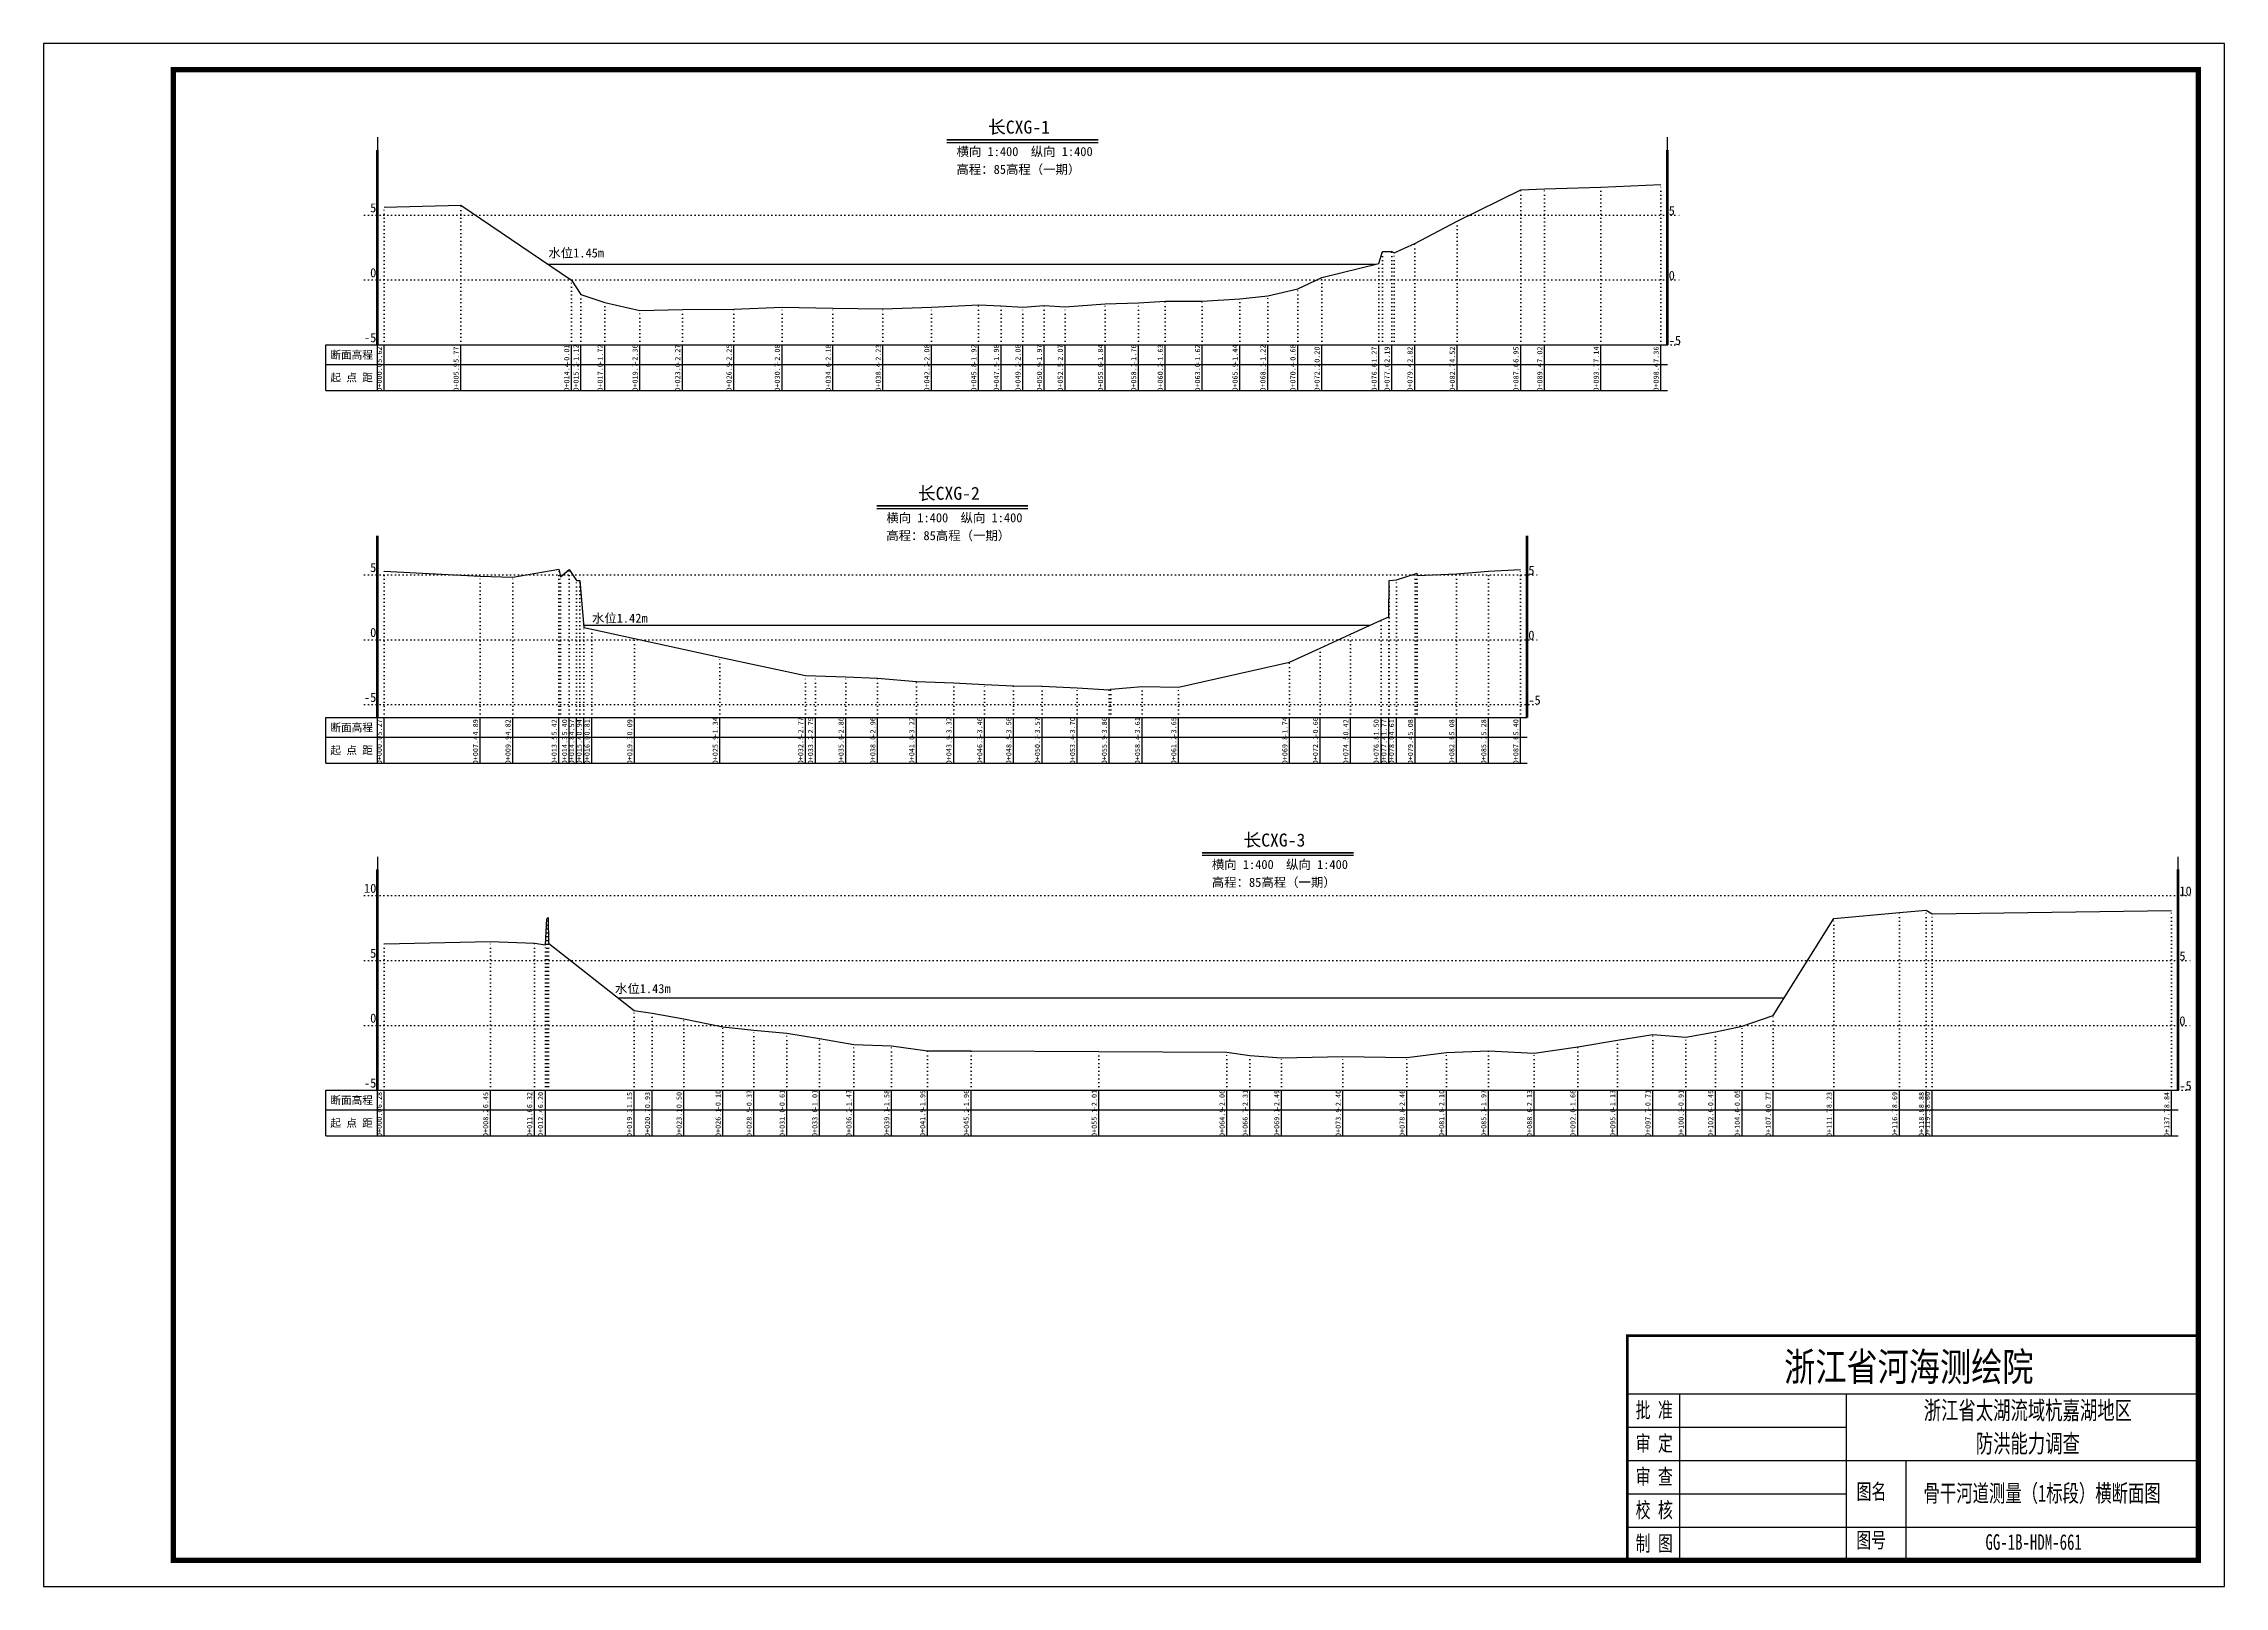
# Model space of a CAD drawing. Header units: millimetres. Extents: x 519117 to 521788, y 3371934 to 3372232.
# Drawn here: x 519116.5 to 519536.5, y 3371934.1 to 3372231.1 of the extents above; entities that cross this region are included whole.
import ezdxf
from ezdxf.enums import TextEntityAlignment as Align

# ---------------------------------------------------------------- set-up
doc = ezdxf.new("R2010")
doc.units = ezdxf.units.MM
doc.header["$LTSCALE"] = 0.4
doc.header["$MEASUREMENT"] = 0
doc.linetypes.add('X4', pattern=[1.6, 0, -1.6])
for name, color, linetype in [('DMX', 1, 'Continuous'), ('TEXT', 7, 'Continuous'), ('zdm1', 5, 'Continuous'), ('ZDMT5', 3, 'Continuous'), ('图层1', 4, 'Continuous'), ('图框', 7, 'Continuous'), ('断面名称', 5, 'Continuous'), ('比例尺', 3, 'Continuous')]:
    doc.layers.add(name, color=color, linetype=linetype)
doc.styles.add('HDM', font='仿宋_GB2312.ttf')
doc.styles.add('tk2', font='SimSun.ttf', dxfattribs={"width": 0.8})

msp = doc.modelspace()

# ---------------------------------------------------------------- linework, layer by layer
at = {"lineweight": 100, "const_width": 0.5}
msp.add_lwpolyline([(519531.53, 3371982.35), (519421.53, 3371982.35), (519421.53, 3371939.06), (519531.53, 3371939.06), (519531.53, 3371982.35)], dxfattribs=at)
at = {"layer": 'DMX', "linetype": 'Continuous', "flags": 128}
for points in [[(519182.11, 3372199.61), (519196.91, 3372199.99), (519218.21, 3372185.54), (519219.98, 3372182.76), (519224.63, 3372181.26), (519231.36, 3372179.66), (519239.56, 3372179.89), (519249.46, 3372179.94), (519258.76, 3372180.36), (519268.56, 3372180.11), (519278.18, 3372179.99), (519287.56, 3372180.36), (519296.61, 3372180.76), (519300.93, 3372180.61), (519305.11, 3372180.36), (519309.23, 3372180.64), (519313.26, 3372180.39), (519320.98, 3372180.96), (519327.38, 3372181.16), (519332.51, 3372181.49), (519339.68, 3372181.51), (519346.91, 3372181.96), (519352.28, 3372182.51), (519358.06, 3372183.86), (519362.71, 3372186.06), (519373.71, 3372188.74), (519374.38, 3372191.04), (519376.18, 3372191.04), (519376.61, 3372190.81), (519380.61, 3372192.61), (519388.76, 3372196.86), (519401.01, 3372202.94), (519405.61, 3372203.11), (519416.46, 3372203.41), (519428.01, 3372203.96)], [(519182.11, 3372129.49), (519200.63, 3372128.54), (519206.88, 3372128.36), (519215.78, 3372129.86), (519216.06, 3372128.39), (519217.78, 3372129.81), (519219.13, 3372127.74), (519219.83, 3372127.71), (519220.58, 3372118.66), (519222.11, 3372118.34), (519230.33, 3372116.54), (519246.78, 3372112.96), (519263.26, 3372109.39), (519265.16, 3372109.34), (519271.03, 3372109.16), (519277.16, 3372108.91), (519284.66, 3372108.26), (519291.81, 3372108.01), (519297.73, 3372107.66), (519303.33, 3372107.41), (519308.83, 3372107.39), (519315.61, 3372107.06), (519321.73, 3372106.66), (519322.06, 3372106.79), (519328.11, 3372107.29), (519335.11, 3372107.19), (519356.51, 3372111.96), (519362.38, 3372114.66), (519368.26, 3372117.36), (519374.11, 3372120.06), (519375.58, 3372120.74), (519375.66, 3372127.71), (519377.06, 3372127.84), (519380.68, 3372129.01), (519380.98, 3372129.11), (519381.08, 3372128.66), (519388.66, 3372129.01), (519394.81, 3372129.51), (519400.98, 3372129.81)], [(519182.11, 3372057.76), (519202.58, 3372058.19), (519211.06, 3372057.86), (519213.16, 3372057.56), (519213.43, 3372062.59), (519213.71, 3372062.86), (519213.76, 3372057.86), (519230.28, 3372044.94), (519233.73, 3372044.39), (519239.83, 3372043.31), (519247.36, 3372041.81), (519253.33, 3372041.14), (519259.68, 3372040.54), (519265.98, 3372039.54), (519272.56, 3372038.39), (519279.83, 3372038.11), (519286.76, 3372037.19), (519295.16, 3372037.16), (519319.78, 3372037.04), (519344.41, 3372036.91), (519348.86, 3372036.29), (519354.93, 3372035.84), (519366.78, 3372036.06), (519379.08, 3372035.91), (519386.71, 3372036.81), (519394.81, 3372037.14), (519403.63, 3372036.74), (519411.98, 3372037.91), (519419.66, 3372039.24), (519426.43, 3372040.29), (519432.81, 3372039.79), (519438.51, 3372040.84), (519443.63, 3372041.94), (519449.61, 3372043.99), (519461.33, 3372062.64), (519473.96, 3372063.79), (519479.08, 3372064.26), (519480.28, 3372063.56), (519526.36, 3372064.16)]]:
    msp.add_lwpolyline(points, dxfattribs=at)
at = {"layer": 'TEXT', "color": 0}
for p, q in [((519421.53, 3371971.15, 0), (519531.53, 3371971.15, 0)), ((519431.62, 3371971.15, 0), (519431.62, 3371945.48, 0)), ((519463.7, 3371971.15, 0), (519463.7, 3371945.48, 0)), ((519421.53, 3371964.73, 0), (519463.7, 3371964.73, 0)), ((519421.53, 3371958.31, 0), (519463.7, 3371958.31, 0)), ((519463.7, 3371958.31, 0), (519531.53, 3371958.31, 0)), ((519475.18, 3371958.31, 0), (519475.18, 3371939.06, 0)), ((519421.53, 3371951.9, 0), (519463.7, 3371951.9, 0)), ((519421.53, 3371945.48, 0), (519531.53, 3371945.48, 0)), ((519431.62, 3371945.48, 0), (519431.62, 3371939.06, 0)), ((519463.7, 3371945.48, 0), (519463.7, 3371939.06, 0))]:
    msp.add_line(p, q, dxfattribs=at)
at = {"layer": 'zdm1', "linetype": 'Continuous'}
for p, q in [((519180.73, 3372173.06), (519180.73, 3372210.56)), ((519180.98, 3372173.06), (519180.98, 3372210.56)), ((519429.13, 3372173.06), (519429.13, 3372210.56)), ((519429.38, 3372173.06), (519429.38, 3372210.56)), ((519170.86, 3372164.31), (519170.86, 3372173.06)), ((519170.86, 3372173.06), (519182.11, 3372173.06)), ((519180.86, 3372164.31), (519180.86, 3372173.06)), ((519182.11, 3372173.06), (519429.26, 3372173.06)), ((519170.86, 3372169.31), (519429.26, 3372169.31)), ((519170.86, 3372164.31), (519429.26, 3372164.31)), ((519180.73, 3372101.31), (519180.73, 3372136.31)), ((519180.98, 3372101.31), (519180.98, 3372136.31)), ((519402.11, 3372101.31), (519402.11, 3372136.31)), ((519402.36, 3372101.31), (519402.36, 3372136.31)), ((519170.86, 3372092.56), (519170.86, 3372101.31)), ((519170.86, 3372101.31), (519182.11, 3372101.31)), ((519180.86, 3372092.56), (519180.86, 3372101.31)), ((519182.11, 3372101.31), (519402.23, 3372101.31)), ((519170.86, 3372097.56), (519402.23, 3372097.56)), ((519170.86, 3372092.56), (519402.23, 3372092.56)), ((519180.73, 3372029.56), (519180.73, 3372072.06)), ((519180.98, 3372029.56), (519180.98, 3372072.06)), ((519527.48, 3372029.56), (519527.48, 3372072.06)), ((519527.73, 3372029.56), (519527.73, 3372072.06)), ((519170.86, 3372020.81), (519170.86, 3372029.56)), ((519170.86, 3372029.56), (519182.11, 3372029.56)), ((519180.86, 3372020.81), (519180.86, 3372029.56)), ((519182.11, 3372029.56), (519527.61, 3372029.56)), ((519170.86, 3372025.81), (519527.61, 3372025.81)), ((519170.86, 3372020.81), (519527.61, 3372020.81))]:
    msp.add_line(p, q, dxfattribs=at)
at = {"layer": 'zdm1', "linetype": 'X4'}
for p, q in [((519178.36, 3372198.06), (519431.76, 3372198.06)), ((519178.36, 3372185.56), (519431.76, 3372185.56)), ((519178.36, 3372173.06), (519431.76, 3372173.06)), ((519178.36, 3372128.81), (519404.73, 3372128.81)), ((519178.36, 3372116.31), (519404.73, 3372116.31)), ((519178.36, 3372103.81), (519404.73, 3372103.81)), ((519178.36, 3372067.06), (519530.11, 3372067.06)), ((519178.36, 3372054.56), (519530.11, 3372054.56)), ((519178.36, 3372042.06), (519530.11, 3372042.06)), ((519178.36, 3372029.56), (519530.11, 3372029.56))]:
    msp.add_line(p, q, dxfattribs=at)
at = {"layer": 'zdm1', "linetype": 'Continuous', "flags": 128}
for points in [[(519180.86, 3372210.56, 0.25, 0.25, 0), (519180.86, 3372213.06, 0.25, 0.25, 0)], [(519429.26, 3372210.56, 0.25, 0.25, 0), (519429.26, 3372213.06, 0.25, 0.25, 0)], [(519180.86, 3372205.56, 0.25, 0.25, 0), (519180.86, 3372208.06, 0.25, 0.25, 0)], [(519429.26, 3372205.56, 0.25, 0.25, 0), (519429.26, 3372208.06, 0.25, 0.25, 0)], [(519180.86, 3372200.56, 0.25, 0.25, 0), (519180.86, 3372203.06, 0.25, 0.25, 0)], [(519429.26, 3372200.56, 0.25, 0.25, 0), (519429.26, 3372203.06, 0.25, 0.25, 0)], [(519180.86, 3372195.56, 0.25, 0.25, 0), (519180.86, 3372198.06, 0.25, 0.25, 0)], [(519429.26, 3372195.56, 0.25, 0.25, 0), (519429.26, 3372198.06, 0.25, 0.25, 0)], [(519180.86, 3372190.56, 0.25, 0.25, 0), (519180.86, 3372193.06, 0.25, 0.25, 0)], [(519429.26, 3372190.56, 0.25, 0.25, 0), (519429.26, 3372193.06, 0.25, 0.25, 0)], [(519180.86, 3372185.56, 0.25, 0.25, 0), (519180.86, 3372188.06, 0.25, 0.25, 0)], [(519429.26, 3372185.56, 0.25, 0.25, 0), (519429.26, 3372188.06, 0.25, 0.25, 0)], [(519180.86, 3372180.56, 0.25, 0.25, 0), (519180.86, 3372183.06, 0.25, 0.25, 0)], [(519429.26, 3372180.56, 0.25, 0.25, 0), (519429.26, 3372183.06, 0.25, 0.25, 0)], [(519180.86, 3372175.56, 0.25, 0.25, 0), (519180.86, 3372178.06, 0.25, 0.25, 0)], [(519429.26, 3372175.56, 0.25, 0.25, 0), (519429.26, 3372178.06, 0.25, 0.25, 0)], [(519180.86, 3372133.81, 0.25, 0.25, 0), (519180.86, 3372136.31, 0.25, 0.25, 0)], [(519402.23, 3372133.81, 0.25, 0.25, 0), (519402.23, 3372136.31, 0.25, 0.25, 0)], [(519180.86, 3372128.81, 0.25, 0.25, 0), (519180.86, 3372131.31, 0.25, 0.25, 0)], [(519402.23, 3372128.81, 0.25, 0.25, 0), (519402.23, 3372131.31, 0.25, 0.25, 0)], [(519180.86, 3372123.81, 0.25, 0.25, 0), (519180.86, 3372126.31, 0.25, 0.25, 0)], [(519402.23, 3372123.81, 0.25, 0.25, 0), (519402.23, 3372126.31, 0.25, 0.25, 0)], [(519180.86, 3372118.81, 0.25, 0.25, 0), (519180.86, 3372121.31, 0.25, 0.25, 0)], [(519402.23, 3372118.81, 0.25, 0.25, 0), (519402.23, 3372121.31, 0.25, 0.25, 0)], [(519180.86, 3372113.81, 0.25, 0.25, 0), (519180.86, 3372116.31, 0.25, 0.25, 0)], [(519402.23, 3372113.81, 0.25, 0.25, 0), (519402.23, 3372116.31, 0.25, 0.25, 0)], [(519180.86, 3372108.81, 0.25, 0.25, 0), (519180.86, 3372111.31, 0.25, 0.25, 0)], [(519402.23, 3372108.81, 0.25, 0.25, 0), (519402.23, 3372111.31, 0.25, 0.25, 0)], [(519180.86, 3372103.81, 0.25, 0.25, 0), (519180.86, 3372106.31, 0.25, 0.25, 0)], [(519402.23, 3372103.81, 0.25, 0.25, 0), (519402.23, 3372106.31, 0.25, 0.25, 0)], [(519180.86, 3372072.06, 0.25, 0.25, 0), (519180.86, 3372074.56, 0.25, 0.25, 0)], [(519527.61, 3372072.06, 0.25, 0.25, 0), (519527.61, 3372074.56, 0.25, 0.25, 0)], [(519180.86, 3372067.06, 0.25, 0.25, 0), (519180.86, 3372069.56, 0.25, 0.25, 0)], [(519527.61, 3372067.06, 0.25, 0.25, 0), (519527.61, 3372069.56, 0.25, 0.25, 0)], [(519180.86, 3372062.06, 0.25, 0.25, 0), (519180.86, 3372064.56, 0.25, 0.25, 0)], [(519527.61, 3372062.06, 0.25, 0.25, 0), (519527.61, 3372064.56, 0.25, 0.25, 0)], [(519180.86, 3372057.06, 0.25, 0.25, 0), (519180.86, 3372059.56, 0.25, 0.25, 0)], [(519527.61, 3372057.06, 0.25, 0.25, 0), (519527.61, 3372059.56, 0.25, 0.25, 0)], [(519180.86, 3372052.06, 0.25, 0.25, 0), (519180.86, 3372054.56, 0.25, 0.25, 0)], [(519527.61, 3372052.06, 0.25, 0.25, 0), (519527.61, 3372054.56, 0.25, 0.25, 0)], [(519180.86, 3372047.06, 0.25, 0.25, 0), (519180.86, 3372049.56, 0.25, 0.25, 0)], [(519527.61, 3372047.06, 0.25, 0.25, 0), (519527.61, 3372049.56, 0.25, 0.25, 0)], [(519180.86, 3372042.06, 0.25, 0.25, 0), (519180.86, 3372044.56, 0.25, 0.25, 0)], [(519527.61, 3372042.06, 0.25, 0.25, 0), (519527.61, 3372044.56, 0.25, 0.25, 0)], [(519180.86, 3372037.06, 0.25, 0.25, 0), (519180.86, 3372039.56, 0.25, 0.25, 0)], [(519527.61, 3372037.06, 0.25, 0.25, 0), (519527.61, 3372039.56, 0.25, 0.25, 0)], [(519180.86, 3372032.06, 0.25, 0.25, 0), (519180.86, 3372034.56, 0.25, 0.25, 0)], [(519527.61, 3372032.06, 0.25, 0.25, 0), (519527.61, 3372034.56, 0.25, 0.25, 0)]]:
    msp.add_lwpolyline(points, format="xyseb", dxfattribs=at)
at = {"layer": 'ZDMT5', "linetype": 'X4'}
for p, q in [((519401.01, 3372173.06), (519401.01, 3372202.94)), ((519405.61, 3372173.06), (519405.61, 3372203.11)), ((519416.46, 3372173.06), (519416.46, 3372203.41)), ((519428.01, 3372173.06), (519428.01, 3372203.96)), ((519182.11, 3372173.06), (519182.11, 3372199.61)), ((519196.91, 3372173.06), (519196.91, 3372199.99)), ((519388.76, 3372173.06), (519388.76, 3372196.86)), ((519380.61, 3372173.06), (519380.61, 3372192.61)), ((519373.71, 3372173.06), (519373.71, 3372188.74)), ((519374.38, 3372173.06), (519374.38, 3372191.04)), ((519376.18, 3372173.06), (519376.18, 3372191.04)), ((519376.61, 3372173.06), (519376.61, 3372190.81)), ((519218.21, 3372173.06), (519218.21, 3372185.54)), ((519362.71, 3372173.06), (519362.71, 3372186.06)), ((519219.98, 3372173.06), (519219.98, 3372182.76)), ((519224.63, 3372173.06), (519224.63, 3372181.26)), ((519258.76, 3372173.06), (519258.76, 3372180.36)), ((519268.56, 3372173.06), (519268.56, 3372180.11)), ((519287.56, 3372173.06), (519287.56, 3372180.36)), ((519296.61, 3372173.06), (519296.61, 3372180.76)), ((519300.93, 3372173.06), (519300.93, 3372180.61)), ((519305.11, 3372173.06), (519305.11, 3372180.36)), ((519309.23, 3372173.06), (519309.23, 3372180.64)), ((519313.26, 3372173.06), (519313.26, 3372180.39)), ((519320.98, 3372173.06), (519320.98, 3372180.96)), ((519327.38, 3372173.06), (519327.38, 3372181.16)), ((519332.51, 3372173.06), (519332.51, 3372181.49)), ((519339.68, 3372173.06), (519339.68, 3372181.51)), ((519346.91, 3372173.06), (519346.91, 3372181.96)), ((519352.28, 3372173.06), (519352.28, 3372182.51)), ((519358.06, 3372173.06), (519358.06, 3372183.86)), ((519231.36, 3372173.06), (519231.36, 3372179.66)), ((519239.56, 3372173.06), (519239.56, 3372179.89)), ((519249.46, 3372173.06), (519249.46, 3372179.94)), ((519278.18, 3372173.06), (519278.18, 3372179.99)), ((519215.78, 3372101.31), (519215.78, 3372129.86)), ((519217.78, 3372101.31), (519217.78, 3372129.81)), ((519400.98, 3372101.31), (519400.98, 3372129.81)), ((519182.11, 3372101.31), (519182.11, 3372129.49)), ((519200.63, 3372101.31), (519200.63, 3372128.54)), ((519206.88, 3372101.31), (519206.88, 3372128.36)), ((519216.06, 3372101.31), (519216.06, 3372128.39)), ((519219.13, 3372101.31), (519219.13, 3372127.74)), ((519219.83, 3372101.31), (519219.83, 3372127.71)), ((519375.66, 3372101.31), (519375.66, 3372127.71)), ((519377.06, 3372101.31), (519377.06, 3372127.84)), ((519380.68, 3372101.31), (519380.68, 3372129.01)), ((519380.98, 3372101.31), (519380.98, 3372129.11)), ((519381.08, 3372101.31), (519381.08, 3372128.66)), ((519388.66, 3372101.31), (519388.66, 3372129.01)), ((519394.81, 3372101.31), (519394.81, 3372129.51)), ((519220.58, 3372101.31), (519220.58, 3372118.66)), ((519222.11, 3372101.31), (519222.11, 3372118.34)), ((519368.26, 3372101.31), (519368.26, 3372117.36)), ((519374.11, 3372101.31), (519374.11, 3372120.06)), ((519375.58, 3372101.31), (519375.58, 3372120.74)), ((519230.33, 3372101.31), (519230.33, 3372116.54)), ((519246.78, 3372101.31), (519246.78, 3372112.96)), ((519362.38, 3372101.31), (519362.38, 3372114.66)), ((519263.26, 3372101.31), (519263.26, 3372109.39)), ((519265.16, 3372101.31), (519265.16, 3372109.34)), ((519271.03, 3372101.31), (519271.03, 3372109.16)), ((519277.16, 3372101.31), (519277.16, 3372108.91)), ((519356.51, 3372101.31), (519356.51, 3372111.96)), ((519284.66, 3372101.31), (519284.66, 3372108.26)), ((519291.81, 3372101.31), (519291.81, 3372108.01)), ((519297.73, 3372101.31), (519297.73, 3372107.66)), ((519303.33, 3372101.31), (519303.33, 3372107.41)), ((519308.83, 3372101.31), (519308.83, 3372107.39)), ((519315.61, 3372101.31), (519315.61, 3372107.06)), ((519321.73, 3372101.31), (519321.73, 3372106.66)), ((519322.06, 3372101.31), (519322.06, 3372106.79)), ((519328.11, 3372101.31), (519328.11, 3372107.29)), ((519335.11, 3372101.31), (519335.11, 3372107.19)), ((519213.43, 3372029.56), (519213.43, 3372062.59)), ((519213.71, 3372029.56), (519213.71, 3372062.86)), ((519461.33, 3372029.56), (519461.33, 3372062.64)), ((519473.96, 3372029.56), (519473.96, 3372063.79)), ((519479.08, 3372029.56), (519479.08, 3372064.26)), ((519480.28, 3372029.56), (519480.28, 3372063.56)), ((519526.36, 3372029.56), (519526.36, 3372064.16)), ((519182.11, 3372029.56), (519182.11, 3372057.76)), ((519202.58, 3372029.56), (519202.58, 3372058.19)), ((519211.06, 3372029.56), (519211.06, 3372057.86)), ((519213.16, 3372029.56), (519213.16, 3372057.56)), ((519213.76, 3372029.56), (519213.76, 3372057.86)), ((519230.28, 3372029.56), (519230.28, 3372044.94)), ((519233.73, 3372029.56), (519233.73, 3372044.39)), ((519239.83, 3372029.56), (519239.83, 3372043.31)), ((519247.36, 3372029.56), (519247.36, 3372041.81)), ((519443.63, 3372029.56), (519443.63, 3372041.94)), ((519449.61, 3372029.56), (519449.61, 3372043.99)), ((519253.33, 3372029.56), (519253.33, 3372041.14)), ((519259.68, 3372029.56), (519259.68, 3372040.54)), ((519265.98, 3372029.56), (519265.98, 3372039.54)), ((519272.56, 3372029.56), (519272.56, 3372038.39)), ((519279.83, 3372029.56), (519279.83, 3372038.11)), ((519411.98, 3372029.56), (519411.98, 3372037.91)), ((519419.66, 3372029.56), (519419.66, 3372039.24)), ((519426.43, 3372029.56), (519426.43, 3372040.29)), ((519432.81, 3372029.56), (519432.81, 3372039.79)), ((519438.51, 3372029.56), (519438.51, 3372040.84)), ((519286.76, 3372029.56), (519286.76, 3372037.19)), ((519295.16, 3372029.56), (519295.16, 3372037.16)), ((519319.78, 3372029.56), (519319.78, 3372037.04)), ((519344.41, 3372029.56), (519344.41, 3372036.91)), ((519348.86, 3372029.56), (519348.86, 3372036.29)), ((519354.93, 3372029.56), (519354.93, 3372035.84)), ((519366.78, 3372029.56), (519366.78, 3372036.06)), ((519379.08, 3372029.56), (519379.08, 3372035.91)), ((519386.71, 3372029.56), (519386.71, 3372036.81)), ((519394.81, 3372029.56), (519394.81, 3372037.14)), ((519403.63, 3372029.56), (519403.63, 3372036.74))]:
    msp.add_line(p, q, dxfattribs=at)
at = {"layer": 'ZDMT5', "linetype": 'Continuous'}
for p, q in [((519182.11, 3372164.31), (519182.11, 3372173.06)), ((519196.91, 3372164.31), (519196.91, 3372173.06)), ((519218.21, 3372164.31), (519218.21, 3372173.06)), ((519219.98, 3372164.31), (519219.98, 3372173.06)), ((519224.63, 3372164.31), (519224.63, 3372173.06)), ((519231.36, 3372164.31), (519231.36, 3372173.06)), ((519239.56, 3372164.31), (519239.56, 3372173.06)), ((519249.46, 3372164.31), (519249.46, 3372173.06)), ((519258.76, 3372164.31), (519258.76, 3372173.06)), ((519268.56, 3372164.31), (519268.56, 3372173.06)), ((519278.18, 3372164.31), (519278.18, 3372173.06)), ((519287.56, 3372164.31), (519287.56, 3372173.06)), ((519296.61, 3372164.31), (519296.61, 3372173.06)), ((519300.93, 3372164.31), (519300.93, 3372173.06)), ((519305.11, 3372164.31), (519305.11, 3372173.06)), ((519309.23, 3372164.31), (519309.23, 3372173.06)), ((519313.26, 3372164.31), (519313.26, 3372173.06)), ((519320.98, 3372164.31), (519320.98, 3372173.06)), ((519327.38, 3372164.31), (519327.38, 3372173.06)), ((519332.51, 3372164.31), (519332.51, 3372173.06)), ((519339.68, 3372164.31), (519339.68, 3372173.06)), ((519346.91, 3372164.31), (519346.91, 3372173.06)), ((519352.28, 3372164.31), (519352.28, 3372173.06)), ((519358.06, 3372164.31), (519358.06, 3372173.06)), ((519362.71, 3372164.31), (519362.71, 3372173.06)), ((519373.71, 3372164.31), (519373.71, 3372173.06)), ((519376.18, 3372164.31), (519376.18, 3372173.06)), ((519380.61, 3372164.31), (519380.61, 3372173.06)), ((519388.76, 3372164.31), (519388.76, 3372173.06)), ((519401.01, 3372164.31), (519401.01, 3372173.06)), ((519405.61, 3372164.31), (519405.61, 3372173.06)), ((519416.46, 3372164.31), (519416.46, 3372173.06)), ((519428.01, 3372164.31), (519428.01, 3372173.06)), ((519182.11, 3372092.56), (519182.11, 3372101.31)), ((519200.63, 3372092.56), (519200.63, 3372101.31)), ((519206.88, 3372092.56), (519206.88, 3372101.31)), ((519215.78, 3372092.56), (519215.78, 3372101.31)), ((519217.78, 3372092.56), (519217.78, 3372101.31)), ((519219.13, 3372092.56), (519219.13, 3372101.31)), ((519220.58, 3372092.56), (519220.58, 3372101.31)), ((519222.11, 3372092.56), (519222.11, 3372101.31)), ((519230.33, 3372092.56), (519230.33, 3372101.31)), ((519246.78, 3372092.56), (519246.78, 3372101.31)), ((519263.26, 3372092.56), (519263.26, 3372101.31)), ((519265.16, 3372092.56), (519265.16, 3372101.31)), ((519271.03, 3372092.56), (519271.03, 3372101.31)), ((519277.16, 3372092.56), (519277.16, 3372101.31)), ((519284.66, 3372092.56), (519284.66, 3372101.31)), ((519291.81, 3372092.56), (519291.81, 3372101.31)), ((519297.73, 3372092.56), (519297.73, 3372101.31)), ((519303.33, 3372092.56), (519303.33, 3372101.31)), ((519308.83, 3372092.56), (519308.83, 3372101.31)), ((519315.61, 3372092.56), (519315.61, 3372101.31)), ((519321.73, 3372092.56), (519321.73, 3372101.31)), ((519328.11, 3372092.56), (519328.11, 3372101.31)), ((519335.11, 3372092.56), (519335.11, 3372101.31)), ((519356.51, 3372092.56), (519356.51, 3372101.31)), ((519362.38, 3372092.56), (519362.38, 3372101.31)), ((519368.26, 3372092.56), (519368.26, 3372101.31)), ((519374.11, 3372092.56), (519374.11, 3372101.31)), ((519375.58, 3372092.56), (519375.58, 3372101.31)), ((519377.06, 3372092.56), (519377.06, 3372101.31)), ((519380.68, 3372092.56), (519380.68, 3372101.31)), ((519388.66, 3372092.56), (519388.66, 3372101.31)), ((519394.81, 3372092.56), (519394.81, 3372101.31)), ((519400.98, 3372092.56), (519400.98, 3372101.31)), ((519182.11, 3372020.81), (519182.11, 3372029.56)), ((519202.58, 3372020.81), (519202.58, 3372029.56)), ((519211.06, 3372020.81), (519211.06, 3372029.56)), ((519213.16, 3372020.81), (519213.16, 3372029.56)), ((519230.28, 3372020.81), (519230.28, 3372029.56)), ((519233.73, 3372020.81), (519233.73, 3372029.56)), ((519239.83, 3372020.81), (519239.83, 3372029.56)), ((519247.36, 3372020.81), (519247.36, 3372029.56)), ((519253.33, 3372020.81), (519253.33, 3372029.56)), ((519259.68, 3372020.81), (519259.68, 3372029.56)), ((519265.98, 3372020.81), (519265.98, 3372029.56)), ((519272.56, 3372020.81), (519272.56, 3372029.56)), ((519279.83, 3372020.81), (519279.83, 3372029.56)), ((519286.76, 3372020.81), (519286.76, 3372029.56)), ((519295.16, 3372020.81), (519295.16, 3372029.56)), ((519319.78, 3372020.81), (519319.78, 3372029.56)), ((519344.41, 3372020.81), (519344.41, 3372029.56)), ((519348.86, 3372020.81), (519348.86, 3372029.56)), ((519354.93, 3372020.81), (519354.93, 3372029.56)), ((519366.78, 3372020.81), (519366.78, 3372029.56)), ((519379.08, 3372020.81), (519379.08, 3372029.56)), ((519386.71, 3372020.81), (519386.71, 3372029.56)), ((519394.81, 3372020.81), (519394.81, 3372029.56)), ((519403.63, 3372020.81), (519403.63, 3372029.56)), ((519411.98, 3372020.81), (519411.98, 3372029.56)), ((519419.66, 3372020.81), (519419.66, 3372029.56)), ((519426.43, 3372020.81), (519426.43, 3372029.56)), ((519432.81, 3372020.81), (519432.81, 3372029.56)), ((519438.51, 3372020.81), (519438.51, 3372029.56)), ((519443.63, 3372020.81), (519443.63, 3372029.56)), ((519449.61, 3372020.81), (519449.61, 3372029.56)), ((519461.33, 3372020.81), (519461.33, 3372029.56)), ((519473.96, 3372020.81), (519473.96, 3372029.56)), ((519479.08, 3372020.81), (519479.08, 3372029.56)), ((519480.28, 3372020.81), (519480.28, 3372029.56)), ((519526.36, 3372020.81), (519526.36, 3372029.56))]:
    msp.add_line(p, q, dxfattribs=at)
at = {"layer": '图层1', "color": 6, "linetype": 'Continuous', "flags": 128}
for points in [[(519213.72, 3372188.58), (519373.07, 3372188.58)], [(519220.55, 3372119.1), (519372.01, 3372119.1)], [(519227.19, 3372047.36), (519451.73, 3372047.36)]]:
    msp.add_lwpolyline(points, dxfattribs=at)
at = {"layer": '图框', "flags": 128}
msp.add_lwpolyline([(519116.53, 3371934.06), (519536.53, 3371934.06), (519536.53, 3372231.06), (519116.53, 3372231.06)], close=True, dxfattribs=at)
at = {"layer": '图框', "const_width": 1, "flags": 128}
msp.add_lwpolyline([(519141.53, 3371939.06), (519531.53, 3371939.06), (519531.53, 3372226.06), (519141.53, 3372226.06)], close=True, dxfattribs=at)
at = {"layer": '比例尺', "color": 3, "linetype": 'Continuous', "lineweight": 40}
for p, q in [((519290.5, 3372212.56), (519319.62, 3372212.56)), ((519276.98, 3372142.06), (519306.11, 3372142.06)), ((519339.67, 3372075.31), (519368.8, 3372075.31))]:
    msp.add_line(p, q, dxfattribs=at)
at = {"layer": '比例尺', "color": 3, "linetype": 'Continuous'}
for p, q in [((519290.5, 3372212.06), (519319.62, 3372212.06)), ((519276.98, 3372141.56), (519306.11, 3372141.56)), ((519339.67, 3372074.81), (519368.8, 3372074.81))]:
    msp.add_line(p, q, dxfattribs=at)

# ---------------------------------------------------------------- texts
at = {"layer": 'TEXT', "color": 7, "ltscale": 8, "style": 'tk2'}
for tag, p, s, height, width in [('浙江省河海测绘院', (519451.75, 3371973.58, 0), '（单位名称）', 5.5, 0.8), ('批 准', (519423.15, 3371966.52, 0), '批准', 3, 0.7), ('审 定', (519423.15, 3371960.1, 0), '审定', 3, 0.7), ('审 查', (519423.15, 3371953.68, 0), '审 查', 3, 0.7), ('图名', (519465.69, 3371950.81, 0), '审查', 3, 0.7), ('校 核', (519423.15, 3371947.27, 0), '校 核', 3, 0.7), ('制 图', (519423.15, 3371940.85, 0), '制 图', 3, 0.7), ('图号', (519465.64, 3371941.48, 0), '图号', 3, 0.7)]:
    msp.add_attdef(tag, p, s, height=height, dxfattribs=dict(at, width=width))
at = {"layer": 'TEXT', "color": 0, "style": 'tk2', "width": 0.7}
for tag, text, height, p in [('浙江省太湖流域杭嘉湖地区', '浙江省太湖流域杭嘉湖地区', 3.5, (519498.68, 3371967.96, -206.67)), ('防洪能力调查', '防洪能力调查', 3.5, (519498.68, 3371961.57, -206.67)), ('骨干河道测量（1标段）横断面图', '骨干河道测量（1标段）横断面图', 3.3, (519501.43, 3371952, -206.67)), ('GG-1B-HDM-661', 'GG-1B-HDM-001', 3, (519499.8, 3371942.6, -206.67))]:
    msp.add_attdef(tag, text=text, height=height, dxfattribs=at).set_placement(p, align=Align.MIDDLE_CENTER)
at = {"layer": 'zdm1', "linetype": 'Continuous', "style": 'HDM'}
for s, p in [('5', (519180.61, 3372198.06)), ('0', (519180.61, 3372185.56)), ('-5', (519180.61, 3372173.06)), ('5', (519180.61, 3372128.81)), ('0', (519180.61, 3372116.31)), ('-5', (519180.61, 3372103.81)), ('10', (519180.61, 3372067.06)), ('5', (519180.61, 3372054.56)), ('0', (519180.61, 3372042.06)), ('-5', (519180.61, 3372029.56))]:
    msp.add_text(s, height=1.75, dxfattribs=at).set_placement(p, align=Align.BOTTOM_RIGHT)
for s, p in [('5', (519429.51, 3372198.06)), ('0', (519429.51, 3372185.56)), ('-5', (519429.51, 3372173.06)), ('5', (519402.48, 3372128.81)), ('0', (519402.48, 3372116.31)), ('-5', (519402.48, 3372103.81)), ('10', (519527.86, 3372067.06)), ('5', (519527.86, 3372054.56)), ('0', (519527.86, 3372042.06)), ('-5', (519527.86, 3372029.56))]:
    msp.add_text(s, height=1.75, dxfattribs=at).set_placement(p)
for s, p in [('断面高程', (519175.86, 3372171.19)), ('起 点 距', (519175.86, 3372166.81)), ('断面高程', (519175.86, 3372099.44)), ('起 点 距', (519175.86, 3372095.06)), ('断面高程', (519175.86, 3372027.69)), ('起 点 距', (519175.86, 3372023.31))]:
    msp.add_text(s, height=1.5, dxfattribs=at).set_placement(p, align=Align.MIDDLE)
at = {"layer": 'ZDMT5', "linetype": 'Continuous', "style": 'HDM'}
for s, p in [('5.62', (519181.98, 3372171.19)), ('5.77', (519196.78, 3372171.19)), ('-0.01', (519218.08, 3372171.19)), ('-1.12', (519219.86, 3372171.19)), ('-1.72', (519224.51, 3372171.19)), ('-2.36', (519231.23, 3372171.19)), ('-2.27', (519239.43, 3372171.19)), ('-2.25', (519249.33, 3372171.19)), ('-2.08', (519258.63, 3372171.19)), ('-2.18', (519268.43, 3372171.19)), ('-2.23', (519278.06, 3372171.19)), ('-2.08', (519287.43, 3372171.19)), ('-1.92', (519296.48, 3372171.19)), ('-1.98', (519300.81, 3372171.19)), ('-2.08', (519304.98, 3372171.19)), ('-1.97', (519309.11, 3372171.19)), ('-2.07', (519313.13, 3372171.19)), ('-1.84', (519320.86, 3372171.19)), ('-1.76', (519327.26, 3372171.19)), ('-1.63', (519332.38, 3372171.19)), ('-1.62', (519339.56, 3372171.19)), ('-1.44', (519346.78, 3372171.19)), ('-1.22', (519352.16, 3372171.19)), ('-0.68', (519357.93, 3372171.19)), ('0.20', (519362.58, 3372171.19)), ('1.27', (519373.58, 3372171.19)), ('2.19', (519376.06, 3372171.19)), ('2.82', (519380.48, 3372171.19)), ('4.52', (519388.63, 3372171.19)), ('6.95', (519400.88, 3372171.19)), ('7.02', (519405.48, 3372171.19)), ('7.14', (519416.33, 3372171.19)), ('7.36', (519427.88, 3372171.19)), ('0+000.0', (519181.98, 3372166.81)), ('0+005.9', (519196.78, 3372166.81)), ('0+014.4', (519218.08, 3372166.81)), ('0+015.2', (519219.86, 3372166.81)), ('0+017.0', (519224.51, 3372166.81)), ('0+019.7', (519231.23, 3372166.81)), ('0+023.0', (519239.43, 3372166.81)), ('0+026.9', (519249.33, 3372166.81)), ('0+030.7', (519258.63, 3372166.81)), ('0+034.6', (519268.43, 3372166.81)), ('0+038.4', (519278.06, 3372166.81)), ('0+042.2', (519287.43, 3372166.81)), ('0+045.8', (519296.48, 3372166.81)), ('0+047.5', (519300.81, 3372166.81)), ('0+049.2', (519304.98, 3372166.81)), ('0+050.9', (519309.11, 3372166.81)), ('0+052.5', (519313.13, 3372166.81)), ('0+055.6', (519320.86, 3372166.81)), ('0+058.1', (519327.26, 3372166.81)), ('0+060.2', (519332.38, 3372166.81)), ('0+063.0', (519339.56, 3372166.81)), ('0+065.9', (519346.78, 3372166.81)), ('0+068.1', (519352.16, 3372166.81)), ('0+070.4', (519357.93, 3372166.81)), ('0+072.2', (519362.58, 3372166.81)), ('0+076.6', (519373.58, 3372166.81)), ('0+077.6', (519376.06, 3372166.81)), ('0+079.4', (519380.48, 3372166.81)), ('0+082.7', (519388.63, 3372166.81)), ('0+087.6', (519400.88, 3372166.81)), ('0+089.4', (519405.48, 3372166.81)), ('0+093.7', (519416.33, 3372166.81)), ('0+098.4', (519427.88, 3372166.81)), ('5.27', (519181.98, 3372099.44)), ('4.89', (519200.51, 3372099.44)), ('4.82', (519206.76, 3372099.44)), ('5.42', (519215.66, 3372099.44)), ('5.40', (519217.66, 3372099.44)), ('4.57', (519219.01, 3372099.44)), ('0.94', (519220.46, 3372099.44)), ('0.81', (519221.98, 3372099.44)), ('0.09', (519230.21, 3372099.44)), ('-1.34', (519246.66, 3372099.44)), ('-2.77', (519263.13, 3372099.44)), ('-2.79', (519265.03, 3372099.44)), ('-2.86', (519270.91, 3372099.44)), ('-2.96', (519277.03, 3372099.44)), ('-3.22', (519284.53, 3372099.44)), ('-3.32', (519291.68, 3372099.44)), ('-3.46', (519297.61, 3372099.44)), ('-3.56', (519303.21, 3372099.44)), ('-3.57', (519308.71, 3372099.44)), ('-3.70', (519315.48, 3372099.44)), ('-3.86', (519321.61, 3372099.44)), ('-3.61', (519327.98, 3372099.44)), ('-3.65', (519334.98, 3372099.44)), ('-1.74', (519356.38, 3372099.44)), ('-0.66', (519362.26, 3372099.44)), ('0.42', (519368.13, 3372099.44)), ('1.50', (519373.98, 3372099.44)), ('1.77', (519375.46, 3372099.44)), ('4.61', (519376.93, 3372099.44)), ('5.08', (519380.56, 3372099.44)), ('5.08', (519388.53, 3372099.44)), ('5.28', (519394.68, 3372099.44)), ('5.40', (519400.86, 3372099.44)), ('0+000.0', (519181.98, 3372095.06)), ('0+007.4', (519200.51, 3372095.06)), ('0+009.9', (519206.76, 3372095.06)), ('0+013.5', (519215.66, 3372095.06)), ('0+014.3', (519217.66, 3372095.06)), ('0+014.8', (519219.01, 3372095.06)), ('0+015.4', (519220.46, 3372095.06)), ('0+016.0', (519221.98, 3372095.06)), ('0+019.3', (519230.21, 3372095.06)), ('0+025.9', (519246.66, 3372095.06)), ('0+032.5', (519263.13, 3372095.06)), ('0+033.2', (519265.03, 3372095.06)), ('0+035.6', (519270.91, 3372095.06)), ('0+038.0', (519277.03, 3372095.06)), ('0+041.0', (519284.53, 3372095.06)), ('0+043.9', (519291.68, 3372095.06)), ('0+046.3', (519297.61, 3372095.06)), ('0+048.5', (519303.21, 3372095.06)), ('0+050.7', (519308.71, 3372095.06)), ('0+053.4', (519315.48, 3372095.06)), ('0+055.9', (519321.61, 3372095.06)), ('0+058.4', (519327.98, 3372095.06)), ('0+061.2', (519334.98, 3372095.06)), ('0+069.8', (519356.38, 3372095.06)), ('0+072.1', (519362.26, 3372095.06)), ('0+074.5', (519368.13, 3372095.06)), ('0+076.8', (519373.98, 3372095.06)), ('0+077.4', (519375.46, 3372095.06)), ('0+078.0', (519376.93, 3372095.06)), ('0+079.4', (519380.56, 3372095.06)), ('0+082.6', (519388.53, 3372095.06)), ('0+085.1', (519394.68, 3372095.06)), ('0+087.6', (519400.86, 3372095.06)), ('6.28', (519181.98, 3372027.69)), ('6.45', (519202.46, 3372027.69)), ('6.32', (519210.93, 3372027.69)), ('6.20', (519213.03, 3372027.69)), ('1.15', (519230.16, 3372027.69)), ('0.93', (519233.61, 3372027.69)), ('0.50', (519239.71, 3372027.69)), ('-0.10', (519247.23, 3372027.69)), ('-0.37', (519253.21, 3372027.69)), ('-0.61', (519259.56, 3372027.69)), ('-1.01', (519265.86, 3372027.69)), ('-1.47', (519272.43, 3372027.69)), ('-1.58', (519279.71, 3372027.69)), ('-1.95', (519286.63, 3372027.69)), ('-1.96', (519295.03, 3372027.69)), ('-2.01', (519319.66, 3372027.69)), ('-2.06', (519344.28, 3372027.69)), ('-2.31', (519348.73, 3372027.69)), ('-2.49', (519354.81, 3372027.69)), ('-2.40', (519366.66, 3372027.69)), ('-2.46', (519378.96, 3372027.69)), ('-2.10', (519386.58, 3372027.69)), ('-1.97', (519394.68, 3372027.69)), ('-2.13', (519403.51, 3372027.69)), ('-1.66', (519411.86, 3372027.69)), ('-1.13', (519419.53, 3372027.69)), ('-0.71', (519426.31, 3372027.69)), ('-0.91', (519432.68, 3372027.69)), ('-0.49', (519438.38, 3372027.69)), ('-0.05', (519443.51, 3372027.69)), ('0.77', (519449.48, 3372027.69)), ('8.23', (519461.21, 3372027.69)), ('8.69', (519473.83, 3372027.69)), ('8.88', (519478.96, 3372027.69)), ('8.60', (519480.16, 3372027.69)), ('8.84', (519526.23, 3372027.69)), ('0+000.0', (519181.98, 3372023.31)), ('0+008.2', (519202.46, 3372023.31)), ('0+011.6', (519210.93, 3372023.31)), ('0+012.4', (519213.03, 3372023.31)), ('0+019.3', (519230.16, 3372023.31)), ('0+020.7', (519233.61, 3372023.31)), ('0+023.1', (519239.71, 3372023.31)), ('0+026.1', (519247.23, 3372023.31)), ('0+028.5', (519253.21, 3372023.31)), ('0+031.0', (519259.56, 3372023.31)), ('0+033.6', (519265.86, 3372023.31)), ('0+036.2', (519272.43, 3372023.31)), ('0+039.1', (519279.71, 3372023.31)), ('0+041.9', (519286.63, 3372023.31)), ('0+045.2', (519295.03, 3372023.31)), ('0+055.1', (519319.66, 3372023.31)), ('0+064.9', (519344.28, 3372023.31)), ('0+066.7', (519348.73, 3372023.31)), ('0+069.1', (519354.81, 3372023.31)), ('0+073.9', (519366.66, 3372023.31)), ('0+078.8', (519378.96, 3372023.31)), ('0+081.8', (519386.58, 3372023.31)), ('0+085.1', (519394.68, 3372023.31)), ('0+088.6', (519403.51, 3372023.31)), ('0+092.0', (519411.86, 3372023.31)), ('0+095.0', (519419.53, 3372023.31)), ('0+097.7', (519426.31, 3372023.31)), ('0+100.3', (519432.68, 3372023.31)), ('0+102.6', (519438.38, 3372023.31)), ('0+104.6', (519443.51, 3372023.31)), ('0+107.0', (519449.48, 3372023.31)), ('0+111.7', (519461.21, 3372023.31)), ('0+116.7', (519473.83, 3372023.31)), ('0+118.8', (519478.96, 3372023.31)), ('0+119.3', (519480.16, 3372023.31)), ('0+137.7', (519526.23, 3372023.31))]:
    msp.add_text(s, height=1, rotation=90, dxfattribs=at).set_placement(p, align=Align.BOTTOM_CENTER)
at = {"layer": '图层1', "color": 6, "linetype": 'Continuous', "style": 'HDM'}
for s, p in [('水位1.45m', (519219.1, 3372190.81)), ('水位1.42m', (519227.5, 3372120.5)), ('水位1.43m', (519231.93, 3372049.18))]:
    msp.add_text(s, height=1.75, dxfattribs=at).set_placement(p, align=Align.MIDDLE)
at = {"layer": '断面名称', "color": 5, "linetype": 'Continuous', "style": 'HDM'}
for s, p in [('长CXG-1', (519304.39, 3372215.04)), ('长CXG-2', (519290.88, 3372144.54)), ('长CXG-3', (519353.57, 3372077.79))]:
    msp.add_text(s, height=2.5, dxfattribs=at).set_placement(p, align=Align.MIDDLE)
at = {"layer": '比例尺', "color": 3, "linetype": 'Continuous', "style": 'HDM'}
for s, p in [('横向 1:400  纵向 1:400', (519318.57, 3372208.89)), ('高程：85高程（一期）', (519316.2, 3372205.46)), ('横向 1:400  纵向 1:400', (519305.05, 3372138.39)), ('高程：85高程（一期）', (519302.69, 3372134.96)), ('横向 1:400  纵向 1:400', (519367.74, 3372071.64)), ('高程：85高程（一期）', (519365.38, 3372068.21))]:
    msp.add_text(s, height=1.75, dxfattribs=at).set_placement(p, align=Align.BOTTOM_RIGHT)

doc.saveas('drawing.dxf')
